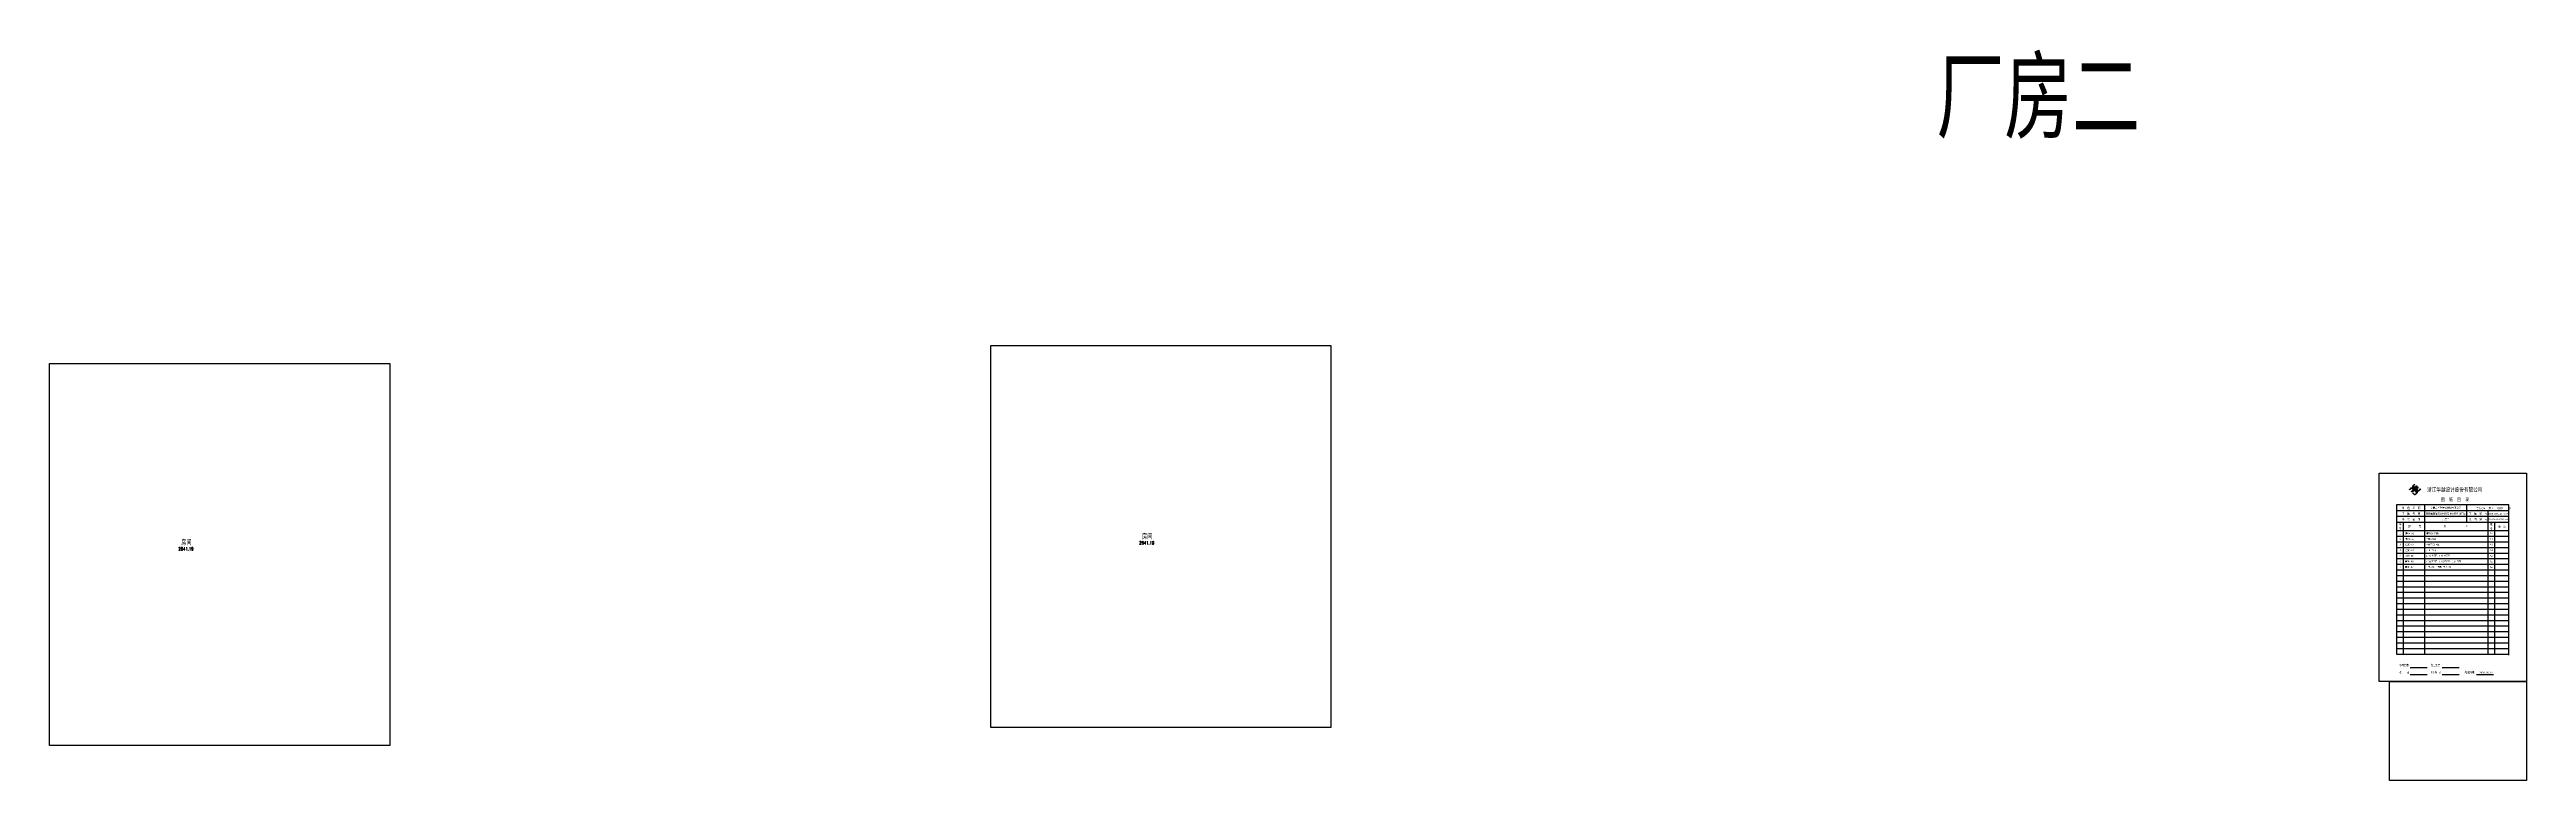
# Model space of a CAD drawing. Header units: millimetres. Extents: x 4455189 to 4808172, y 18512388 to 19204582.
# Drawn here: x 4455189 to 4808172, y 19100385 to 19204582 of the extents above; entities that cross this region are included whole.
import ezdxf

# ---------------------------------------------------------------- set-up
doc = ezdxf.new("R2010")
doc.units = ezdxf.units.MM
doc.header["$LTSCALE"] = 1000
doc.header["$MEASUREMENT"] = 0
for name, color, linetype in [('AXIS_外部', 171, 'Continuous'), ('PUB_TEXT', 7, 'Continuous'), ('SPACE', 7, 'Continuous'), ('TK', 4, 'Continuous')]:
    doc.layers.add(name, color=color, linetype=linetype)
doc.styles.add('-宋体', font='', dxfattribs={"width": 0.8})
doc.styles.add('_TCH_SPACE', font='SIMPLEX', dxfattribs={"bigfont": 'GBCBIG'})
doc.styles.add('HT', font='simhei.ttf', dxfattribs={"width": 0.7})
doc.styles.add('图框文字3', font='', dxfattribs={"width": 0.8})
doc.styles.add('图签宋体', font='', dxfattribs={"height": 300})
doc.styles.get('-宋体').set_extended_font_data('SimSun')
doc.styles.get('图框文字3').set_extended_font_data('SimSun')
doc.styles.get('图签宋体').set_extended_font_data('NSimSun')

# ---------------------------------------------------------------- blocks, each defined once
blk = doc.blocks.new('GeYuanFrame_60325651', base_point=(9.3, 2.3))
at = {"layer": 'TK'}
h = blk.add_hatch(color=256, dxfattribs=at)
h.dxf.hatch_style = 2
edge = h.paths.add_edge_path()
edge.add_spline(control_points=[(59.7, 276.9), (59.7, 276.9), (59.7, 276.9), (59, 277.5), (58.3, 278), (57.6, 278.6), (57.6, 279.3), (57.4, 280), (57.3, 280.7), (58.2, 281.7), (59.1, 282.6), (60.1, 283.5), (60.1, 283.5), (60.2, 283.4), (60.2, 283.4), (59.4, 282.5), (58.5, 281.7), (57.7, 280.7), (58.6, 279.9), (59.5, 279.2), (60.4, 278.4), (61.2, 279.3), (62, 280.3), (62.8, 281.2), (63.1, 281.1), (63, 280.9), (62.9, 280.5), (62.9, 280.1), (62.8, 279.8), (62.7, 279.5), (62.7, 279.3), (62.7, 279.1), (62.6, 279), (62.5, 278.8), (62.2, 278.5), (62, 278.3), (61.5, 277.7), (61.1, 277.2), (60.6, 276.6), (60.5, 276.5), (60.4, 276.3), (60.4, 276.3), (60.3, 276.3), (59.8, 276.8), (59.7, 276.9)], knot_values=[-1, 0, 0, 0, 0, 0, 1, 1, 1, 2, 2, 2, 3, 3, 3, 4, 4, 4, 5, 5, 5, 6, 6, 6, 7, 7, 7, 8, 8, 8, 9, 9, 9, 10, 10, 10, 11, 11, 11, 12, 12, 12, 13, 13, 13, 14, 14, 14, 14], degree=3, periodic=0)
h = blk.add_hatch(color=256, dxfattribs=at)
h.dxf.hatch_style = 2
edge = h.paths.add_edge_path()
edge.add_spline(control_points=[(55.2, 277.9), (55.2, 277.9), (55.2, 277.9), (54.3, 277.1), (53.5, 276.2), (52.6, 275.3), (52.3, 275.4), (52.6, 275.6), (52.8, 275.8), (53.5, 276.6), (54.4, 277.5), (55.1, 278.3), (55.7, 278.3), (56.4, 278.3), (56.9, 278.3), (57, 278.3), (57.2, 278.4), (57.3, 278.3), (57.6, 278.2), (57.8, 277.9), (58, 277.7), (58.7, 277.1), (59.5, 276.6), (60.1, 276), (59.4, 275.1), (58.6, 274.3), (57.9, 273.4), (57.8, 273.3), (57.6, 273.1), (57.5, 273.1), (57.4, 273), (57.2, 273), (57, 272.9), (56.6, 272.8), (56.3, 272.7), (55.9, 272.6), (55.7, 272.6), (55.5, 272.5), (55.4, 272.6), (55.4, 272.8), (55.6, 272.9), (55.7, 273), (56.5, 273.9), (57.3, 274.8), (58, 275.6), (57.1, 276.4), (56.2, 277.2), (55.2, 277.9)], knot_values=[-1, 0, 0, 0, 0, 0, 1, 1, 1, 2, 2, 2, 3, 3, 3, 4, 4, 4, 5, 5, 5, 6, 6, 6, 7, 7, 7, 8, 8, 8, 9, 9, 9, 10, 10, 10, 11, 11, 11, 12, 12, 12, 13, 13, 13, 14, 14, 14, 15, 15, 15, 15], degree=3, periodic=0)
h = blk.add_hatch(color=256, dxfattribs=at)
h.dxf.hatch_style = 2
edge = h.paths.add_edge_path()
edge.add_spline(control_points=[(57.6, 270.9), (57.6, 270.9), (57.6, 270.9), (58.6, 270.2), (59.4, 269.4), (60.3, 268.6), (61.3, 269.4), (62.3, 270.3), (63.2, 271.2), (62.4, 272), (61.4, 272.8), (60.5, 273.6), (60.4, 273.7), (60.2, 273.9), (60.1, 273.9), (60.1, 274.1), (60.2, 274.6), (60.3, 274.8), (60.3, 275.1), (60.4, 275.5), (60.4, 275.7), (61.5, 274.9), (62.5, 274), (63.5, 273.1), (63.5, 272.5), (63.5, 271.9), (63.6, 271.2), (62.7, 270.3), (61.7, 269.5), (60.8, 268.6), (60.7, 268.5), (60.5, 268.2), (60.4, 268.2), (60.2, 268.2), (59.7, 268.7), (59.6, 268.8), (59.1, 269.3), (58.6, 269.7), (58.2, 270.1), (57.9, 270.3), (57.7, 270.5), (57.5, 270.7), (57.5, 270.8), (57.6, 270.8), (57.6, 270.9)], knot_values=[-1, 0, 0, 0, 0, 0, 1, 1, 1, 2, 2, 2, 3, 3, 3, 4, 4, 4, 5, 5, 5, 6, 6, 6, 7, 7, 7, 8, 8, 8, 9, 9, 9, 10, 10, 10, 11, 11, 11, 12, 12, 12, 13, 13, 13, 14, 14, 14, 14], degree=3, periodic=0)
h = blk.add_hatch(color=256, dxfattribs=at)
h.dxf.hatch_style = 2
edge = h.paths.add_edge_path()
edge.add_spline(control_points=[(63.9, 279), (63.9, 279), (63.9, 279), (64.3, 279.2), (64.6, 279.3), (64.9, 279.4), (65, 279.4), (65.1, 279.4), (65.1, 279.3), (64.4, 278.3), (63.5, 277.4), (62.7, 276.5), (63.7, 275.7), (64.6, 274.9), (65.6, 274), (66.4, 274.9), (67.2, 275.9), (68, 276.9), (68.1, 276.9), (68.1, 276.8), (68.2, 276.7), (67.6, 275.8), (66.7, 274.9), (66, 274), (65.9, 273.9), (65.8, 273.7), (65.6, 273.7), (65.4, 273.6), (64.9, 273.6), (64.7, 273.6), (64.3, 273.5), (64, 273.5), (63.7, 273.4), (62.8, 274.2), (62, 274.9), (61.1, 275.7), (61, 275.8), (60.7, 275.9), (60.7, 276), (60.7, 276), (60.9, 276.2), (61, 276.3), (61.5, 276.9), (61.9, 277.4), (62.4, 278), (62.6, 278.2), (62.8, 278.5), (63, 278.6), (63.2, 278.8), (63.6, 278.9), (63.9, 279)], knot_values=[-1, 0, 0, 0, 0, 0, 1, 1, 1, 2, 2, 2, 3, 3, 3, 4, 4, 4, 5, 5, 5, 6, 6, 6, 7, 7, 7, 8, 8, 8, 9, 9, 9, 10, 10, 10, 11, 11, 11, 12, 12, 12, 13, 13, 13, 14, 14, 14, 15, 15, 15, 16, 16, 16, 16], degree=3, periodic=0)
for p, q in [((9.3, 299.3), (219.3, 299.3)), ((9.3, 2.3), (9.3, 299.3)), ((219.3, 299.3), (219.3, 2.3)), ((34.2, 254.1), (34.3, 41.3)), ((194.2, 254.1), (34.2, 254.1)), ((74.3, 41.3), (74.3, 254.1)), ((134.3, 229.3), (134.3, 254.1)), ((194.3, 39.8), (194.3, 254.1)), ((194.3, 245.3), (34.3, 245.3)), ((194.3, 237.3), (34.3, 237.3)), ((34.3, 229.3), (194.3, 229.3)), ((34.3, 217.3), (194.3, 217.3)), ((44.3, 41.3), (44.3, 229.3)), ((164.3, 245.3), (164.3, 41.3)), ((174.3, 41.3), (174.3, 229.3)), ((34.3, 209.3), (194.3, 209.3)), ((34.3, 201.3), (194.3, 201.3)), ((34.3, 193.3), (194.3, 193.3)), ((34.3, 185.3), (194.3, 185.3)), ((34.3, 177.3), (194.3, 177.3)), ((34.3, 169.3), (194.3, 169.3)), ((34.3, 161.3), (194.3, 161.3)), ((34.3, 153.3), (194.3, 153.3)), ((34.3, 145.3), (194.3, 145.3)), ((34.3, 137.3), (194.3, 137.3)), ((34.3, 129.3), (194.3, 129.3)), ((34.3, 121.3), (194.3, 121.3)), ((34.3, 113.3), (194.3, 113.3)), ((34.3, 105.3), (194.3, 105.3)), ((34.3, 97.3), (194.3, 97.3)), ((34.3, 89.3), (194.3, 89.3)), ((34.3, 81.3), (194.3, 81.3)), ((34.3, 73.3), (194.3, 73.3)), ((34.3, 65.3), (194.3, 65.3)), ((34.3, 57.3), (194.3, 57.3)), ((34.3, 49.3), (194.3, 49.3)), ((34.3, 41.3), (194.3, 41.3)), ((219.3, 2.3), (9.3, 2.3)), ((53.5, 22.3), (77.7, 22.3)), ((53.5, 12.2), (77.7, 12.2)), ((99.2, 22.3), (123.4, 22.3)), ((99.2, 12.2), (123.4, 12.2)), ((148.1, 12.2), (172.3, 12.2))]:
    blk.add_line(p, q, dxfattribs=at)
for points in [[(57.3, 280.7), (58.2, 281.7), (59.1, 282.6), (60.1, 283.5)], [(60.2, 283.4), (59.4, 282.5), (58.5, 281.7), (57.7, 280.7)], [(60.1, 283.5), (60.1, 283.5), (60.2, 283.4), (60.2, 283.4)], [(52.6, 275.3), (52.3, 275.4), (52.6, 275.6), (52.8, 275.8)], [(55.2, 277.9), (54.3, 277.1), (53.5, 276.2), (52.6, 275.3)], [(52.8, 275.8), (53.5, 276.6), (54.4, 277.5), (55.1, 278.3)], [(55.1, 278.3), (55.7, 278.3), (56.4, 278.3), (56.9, 278.3)], [(58, 275.6), (57.1, 276.4), (56.2, 277.2), (55.2, 277.9)], [(55.4, 272.6), (55.4, 272.8), (55.6, 272.9), (55.7, 273)], [(55.9, 272.6), (55.7, 272.6), (55.5, 272.5), (55.4, 272.6)], [(55.7, 273), (56.5, 273.9), (57.3, 274.8), (58, 275.6)], [(57, 272.9), (56.6, 272.8), (56.3, 272.7), (55.9, 272.6)], [(56.9, 278.3), (57, 278.3), (57.2, 278.4), (57.3, 278.3)], [(57.5, 273.1), (57.4, 273), (57.2, 273), (57, 272.9)], [(57.6, 278.6), (57.6, 279.3), (57.4, 280), (57.3, 280.7)], [(57.3, 278.3), (57.6, 278.2), (57.8, 277.9), (58, 277.7)], [(57.9, 273.4), (57.8, 273.3), (57.6, 273.1), (57.5, 273.1)], [(57.5, 270.7), (57.5, 270.8), (57.6, 270.8), (57.6, 270.9)], [(58.2, 270.1), (57.9, 270.3), (57.7, 270.5), (57.5, 270.7)], [(59.7, 276.9), (59, 277.5), (58.3, 278), (57.6, 278.6)], [(57.6, 270.9), (58.6, 270.2), (59.4, 269.4), (60.3, 268.6)], [(57.7, 280.7), (58.6, 279.9), (59.5, 279.2), (60.4, 278.4)], [(60.1, 276), (59.4, 275.1), (58.6, 274.3), (57.9, 273.4)], [(58, 277.7), (58.7, 277.1), (59.5, 276.6), (60.1, 276)], [(59.6, 268.8), (59.1, 269.3), (58.6, 269.7), (58.2, 270.1)], [(60.4, 268.2), (60.2, 268.2), (59.7, 268.7), (59.6, 268.8)], [(60.4, 276.3), (60.3, 276.3), (59.8, 276.8), (59.7, 276.9)], [(60.1, 273.9), (60.1, 274.1), (60.2, 274.6), (60.3, 274.8)], [(60.5, 273.6), (60.4, 273.7), (60.2, 273.9), (60.1, 273.9)], [(60.3, 274.8), (60.3, 275.1), (60.4, 275.5), (60.4, 275.7)], [(60.3, 268.6), (61.3, 269.4), (62.3, 270.3), (63.2, 271.2)], [(60.4, 278.4), (61.2, 279.3), (62, 280.3), (62.8, 281.2)], [(60.6, 276.6), (60.5, 276.5), (60.4, 276.3), (60.4, 276.3)], [(60.4, 275.7), (61.5, 274.9), (62.5, 274), (63.5, 273.1)], [(60.8, 268.6), (60.7, 268.5), (60.5, 268.2), (60.4, 268.2)], [(63.2, 271.2), (62.4, 272), (61.4, 272.8), (60.5, 273.6)], [(62, 278.3), (61.5, 277.7), (61.1, 277.2), (60.6, 276.6)], [(60.7, 276), (60.7, 276), (60.9, 276.2), (61, 276.3)], [(61.1, 275.7), (61, 275.8), (60.7, 275.9), (60.7, 276)], [(63.6, 271.2), (62.7, 270.3), (61.7, 269.5), (60.8, 268.6)], [(61, 276.3), (61.5, 276.9), (61.9, 277.4), (62.4, 278)], [(63.7, 273.4), (62.8, 274.2), (62, 274.9), (61.1, 275.7)], [(62.6, 279), (62.5, 278.8), (62.2, 278.5), (62, 278.3)], [(62.4, 278), (62.6, 278.2), (62.8, 278.5), (63, 278.6)], [(62.7, 279.5), (62.7, 279.3), (62.7, 279.1), (62.6, 279)], [(62.9, 280.5), (62.9, 280.1), (62.8, 279.8), (62.7, 279.5)], [(65.1, 279.3), (64.4, 278.3), (63.5, 277.4), (62.7, 276.5)], [(62.7, 276.5), (63.7, 275.7), (64.6, 274.9), (65.6, 274)], [(62.8, 281.2), (63.1, 281.1), (63, 280.9), (62.9, 280.5)], [(63, 278.6), (63.2, 278.8), (63.6, 278.9), (63.9, 279)], [(63.5, 273.1), (63.5, 272.5), (63.5, 271.9), (63.6, 271.2)], [(64.7, 273.6), (64.3, 273.5), (64, 273.5), (63.7, 273.4)], [(63.9, 279), (64.3, 279.2), (64.6, 279.3), (64.9, 279.4)], [(65.6, 273.7), (65.4, 273.6), (64.9, 273.6), (64.7, 273.6)], [(64.9, 279.4), (65, 279.4), (65.1, 279.4), (65.1, 279.3)], [(65.6, 274), (66.4, 274.9), (67.2, 275.9), (68, 276.9)], [(66, 274), (65.9, 273.9), (65.8, 273.7), (65.6, 273.7)], [(68.2, 276.7), (67.6, 275.8), (66.7, 274.9), (66, 274)], [(68, 276.9), (68.1, 276.9), (68.1, 276.8), (68.2, 276.7)]]:
    blk.add_open_spline(points, degree=3, dxfattribs=at)
at = {"layer": 'TK', "style": '-宋体'}
for s, height, width, p in [(' 单  位  名  称', 3.2, 0.78, (39.9, 248)), ('浙江华越设计股份有限公司', 5.85, 0.8, (77.7, 272.7)), ('图  纸  目  录', 5, 0.76, (97.5, 259.2)), (' 专业      第     页共     页', 3, 0.76, (145.9, 247.6)), ('序', 3, 0.76, (37.8, 224.7)), ('号', 3, 0.76, (37.7, 219)), (' 子  项  名  称 ', 3.2, 0.78, (39.7, 231.6)), (' 工  程  名  称 ', 3.2, 0.78, (39.8, 239.9)), ('图     号', 3.3, 0.8, (51.1, 221.5)), ('图             名', 3.3, 0.8, (101.3, 221.5)), (' 项  目  编  号', 3.2, 0.78, (135.2, 231.8)), (' 工  程  编  号', 3.2, 0.78, (135.2, 239.9)), ('格', 3, 0.8, (167.4, 219)), ('规', 3, 0.8, (167.7, 224.6)), ('备  注', 3, 0.8, (179.2, 221.7)), ('项目负责 ', 3.2, 0.75, (37.9, 23.7)), ('校    对', 3.2, 0.75, (37.9, 13.6)), ('专业负责 ', 3.2, 0.75, (83, 23.6)), ('制    人', 3.2, 0.75, (83.3, 13.6)), ('表', 3.2, 0.75, (88.5, 13.6)), ('完成日期:', 3.2, 0.75, (131.2, 13.7))]:
    blk.add_text(s, height=height, dxfattribs=dict(at, width=width)).set_placement(p)
at = {"layer": 'TK', "style": '图签宋体'}
for s, p in [('建筑', (153.9, 248)), ('1', (170, 248)), ('1', (184.5, 248)), ('1', (38.5, 212.1)), ('建施-01', (46.3, 212.1)), ('2', (38.5, 204.1)), ('3', (38.5, 196.1)), ('4', (38.5, 188.1)), ('5', (38.5, 180.1)), ('建施-05', (45.8, 180.1)), ('建施-03', (46.1, 196.1)), ('建施-04', (46.1, 188.1)), ('建施-02', (46.3, 204.1)), ('6', (38.5, 172.1)), ('7', (38.5, 164.1)), ('建施-06', (46, 172.1)), ('建施-07', (46, 164.1)), ('2020.08.16', (152.4, 13.7))]:
    blk.add_text(s, height=2.4, dxfattribs=at).set_placement(p)
at = {"layer": 'TK'}
for s, insert, char_height, width, attachment_point, style in [('安徽鑫普瑞复合材料有限公司', (104.3, 249.7), 2.4, 60.003, 5, '图签宋体'), ('安徽鑫普瑞复合材料有限公司新建厂区', (104.3, 241.3), 2.4, 60.003, 5, '图签宋体'), ('建筑设计总说明', (76.6, 213.2), 2.4, 87.696, 4, '图框文字3'), ('厂房二', (104.3, 233.3), 2.4, 60.003, 5, '图签宋体'), ('2020-HYAJLF-0734S-a-002', (179.3, 233.3), 1.764, 30, 5, '图签宋体'), ('2020-HYAJLF-0734', (179.3, 241.3), 2.4, 30, 5, '图签宋体'), ('A2', (169.3, 213.4), 2.4, 10, 5, '图签宋体'), ('屋顶平面图', (76.6, 189.2), 2.4, 87.696, 4, '图框文字3'), ('一层平面图', (76.6, 205.2), 2.4, 87.696, 4, '图框文字3'), ('一层高位平面图', (76.6, 197.2), 2.4, 87.696, 4, '图框文字3'), ('1-7轴立面图、A-H轴立面图', (76.6, 181.2), 2.4, 87.696, 4, '图框文字3'), ('A1', (169.3, 205.4), 2.4, 10, 5, '图签宋体'), ('A1', (169.3, 197.4), 2.4, 10, 5, '图签宋体'), ('A1', (169.3, 189.4), 2.4, 10, 5, '图签宋体'), ('A2', (169.3, 181.4), 2.4, 10, 5, '图签宋体'), ('7-1轴立面图、H-A轴立面图、1-1剖面图', (76.6, 173.2), 2.4, 87.696, 4, '图框文字3'), ('门窗大样、门窗表、节点大样', (76.6, 165.2), 2.4, 87.696, 4, '图框文字3'), ('A2', (169.3, 173.4), 2.4, 10, 5, '图签宋体'), ('A2', (169.3, 165.4), 2.4, 10, 5, '图签宋体')]:
    blk.add_mtext(s, dxfattribs=dict(at, insert=insert, char_height=char_height, width=width, attachment_point=attachment_point, style=style))

msp = doc.modelspace()

# ---------------------------------------------------------------- linework, layer by layer
msp.add_lwpolyline([(4808171.6, 19100384.9), (4788656.8, 19100384.9), (4788656.8, 19114506.9), (4808171.6, 19114506.9)], close=True)
at = {"layer": 'AXIS_外部'}
for points in [[(4589325.3, 19162406.9), (4637805.3, 19162406.9), (4637805.3, 19107926.9), (4589325.3, 19107926.9)], [(4455188.7, 19159830.4), (4503668.7, 19159830.4), (4503668.7, 19105350.4), (4455188.7, 19105350.4)]]:
    msp.add_lwpolyline(points, close=True, dxfattribs=at)

# ---------------------------------------------------------------- block references
at = {"layer": 'AXIS_外部', "xscale": 100, "yscale": 100, "zscale": 100}
msp.add_blockref('GeYuanFrame_60325651', (4787171.6, 19114506.9), dxfattribs=at)

# ---------------------------------------------------------------- texts
at = {"layer": 'PUB_TEXT', "style": 'HT', "width": 0.7}
msp.add_text('厂房二', height=10139.24, dxfattribs=at).set_placement((4724075.6, 19192951.5))
at = {"layer": 'SPACE', "style": '_TCH_SPACE'}
for p in [(4610883.6, 19134783.4), (4473967.7, 19133926.2)]:
    msp.add_text('房间', height=723.4, dxfattribs=at).set_placement(p)
at = {"layer": 'SPACE', "style": '_TCH_SPACE', "width": 0.705882}
for p in [(4473564, 19133178), (4610479.9, 19134035.3)]:
    msp.add_text('2641.19', height=446.25, dxfattribs=at).set_placement(p)

doc.saveas('drawing.dxf')
